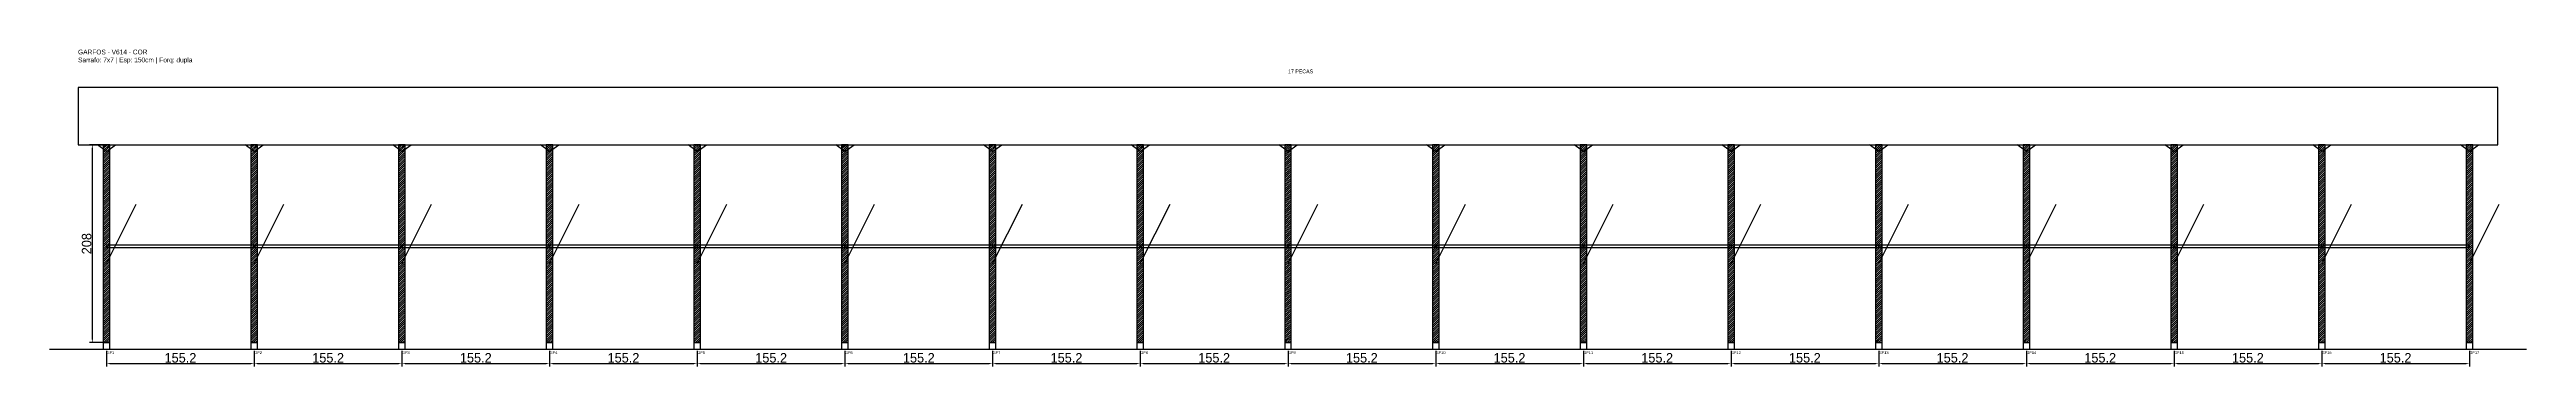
# Model space of a CAD drawing. Header units: metres. Extents: x -30 to 2574, y -25 to 308.
import ezdxf

# ---------------------------------------------------------------- set-up
doc = ezdxf.new("R2010")
doc.units = ezdxf.units.M
for name, color, linetype in [('BARRA_ANCORAGEM', 1, 'Continuous'), ('COTA', 241, 'Continuous'), ('GARFOS OK', 3, 'Continuous'), ('NOME DA VIGA', 6, 'Continuous'), ('SARR_7x7', 40, 'Continuous'), ('TIRAS REESCORAMENTO', 252, 'Continuous'), ('VIGAS', 3, 'Continuous')]:
    doc.layers.add(name, color=color, linetype=linetype)
doc.dimstyles.new('EZ DXF', dxfattribs={"dimtxt": 10, "dimasz": 3.5, "dimexe": 3, "dimexo": 1.5, "dimgap": 1, "dimtad": 1, "dimdec": 1, "dimdsep": 46, "dimcen": 2.5, "dimazin": 3, "dimtfac": 1, "dimtmove": 0, "dimatfit": 3})

msp = doc.modelspace()

# ---------------------------------------------------------------- hatches: boundary and pattern name
at = {"layer": 'COTA'}
h = msp.add_hatch(dxfattribs=at)
h.set_pattern_fill('ANSI31', scale=0.5)
h.paths.add_polyline_path([(26.5, 0), (33.5, 0), (33.5, 208), (26.5, 208)])
h = msp.add_hatch(dxfattribs=at)
h.set_pattern_fill('ANSI31', scale=0.5)
h.paths.add_polyline_path([(181.71875, 0), (188.71875, 0), (188.71875, 208), (181.71875, 208)])
h = msp.add_hatch(dxfattribs=at)
h.set_pattern_fill('ANSI31', scale=0.5)
h.paths.add_polyline_path([(336.9375, 0), (343.9375, 0), (343.9375, 208), (336.9375, 208)])
h = msp.add_hatch(dxfattribs=at)
h.set_pattern_fill('ANSI31', scale=0.5)
h.paths.add_polyline_path([(492.15625, 0), (499.15625, 0), (499.15625, 208), (492.15625, 208)])
h = msp.add_hatch(dxfattribs=at)
h.set_pattern_fill('ANSI31', scale=0.5)
h.paths.add_polyline_path([(647.375, 0), (654.375, 0), (654.375, 208), (647.375, 208)])
h = msp.add_hatch(dxfattribs=at)
h.set_pattern_fill('ANSI31', scale=0.5)
h.paths.add_polyline_path([(802.59375, 0), (809.59375, 0), (809.59375, 208), (802.59375, 208)])
h = msp.add_hatch(dxfattribs=at)
h.set_pattern_fill('ANSI31', scale=0.5)
h.paths.add_polyline_path([(957.8125, 0), (964.8125, 0), (964.8125, 208), (957.8125, 208)])
h = msp.add_hatch(dxfattribs=at)
h.set_pattern_fill('ANSI31', scale=0.5)
h.paths.add_polyline_path([(1113.03125, 0), (1120.03125, 0), (1120.03125, 208), (1113.03125, 208)])
h = msp.add_hatch(dxfattribs=at)
h.set_pattern_fill('ANSI31', scale=0.5)
h.paths.add_polyline_path([(1268.25, 0), (1275.25, 0), (1275.25, 208), (1268.25, 208)])
h = msp.add_hatch(dxfattribs=at)
h.set_pattern_fill('ANSI31', scale=0.5)
h.paths.add_polyline_path([(1423.46875, 0), (1430.46875, 0), (1430.46875, 208), (1423.46875, 208)])
h = msp.add_hatch(dxfattribs=at)
h.set_pattern_fill('ANSI31', scale=0.5)
h.paths.add_polyline_path([(1578.6875, 0), (1585.6875, 0), (1585.6875, 208), (1578.6875, 208)])
h = msp.add_hatch(dxfattribs=at)
h.set_pattern_fill('ANSI31', scale=0.5)
h.paths.add_polyline_path([(1733.90625, 0), (1740.90625, 0), (1740.90625, 208), (1733.90625, 208)])
h = msp.add_hatch(dxfattribs=at)
h.set_pattern_fill('ANSI31', scale=0.5)
h.paths.add_polyline_path([(1889.125, 0), (1896.125, 0), (1896.125, 208), (1889.125, 208)])
h = msp.add_hatch(dxfattribs=at)
h.set_pattern_fill('ANSI31', scale=0.5)
h.paths.add_polyline_path([(2044.34375, 0), (2051.34375, 0), (2051.34375, 208), (2044.34375, 208)])
h = msp.add_hatch(dxfattribs=at)
h.set_pattern_fill('ANSI31', scale=0.5)
h.paths.add_polyline_path([(2199.5625, 0), (2206.5625, 0), (2206.5625, 208), (2199.5625, 208)])
h = msp.add_hatch(dxfattribs=at)
h.set_pattern_fill('ANSI31', scale=0.5)
h.paths.add_polyline_path([(2354.78125, 0), (2361.78125, 0), (2361.78125, 208), (2354.78125, 208)])
h = msp.add_hatch(dxfattribs=at)
h.set_pattern_fill('ANSI31', scale=0.5)
h.paths.add_polyline_path([(2510, 0), (2517, 0), (2517, 208), (2510, 208)])

# ---------------------------------------------------------------- linework, layer by layer
at = {"layer": 'BARRA_ANCORAGEM'}
for p, q in [((30, 83.2), (61.2, 145.6)), ((185.21875, 83.2), (216.41875, 145.6)), ((340.4375, 83.2), (371.6375, 145.6)), ((495.65625, 83.2), (526.85625, 145.6)), ((650.875, 83.2), (682.075, 145.6)), ((806.09375, 83.2), (837.29375, 145.6)), ((961.3125, 83.2), (992.5125, 145.6)), ((1116.53125, 83.2), (1147.73125, 145.6)), ((1271.75, 83.2), (1302.95, 145.6)), ((1426.96875, 83.2), (1458.16875, 145.6)), ((1582.1875, 83.2), (1613.3875, 145.6)), ((1737.40625, 83.2), (1768.60625, 145.6)), ((1892.625, 83.2), (1923.825, 145.6)), ((2047.84375, 83.2), (2079.04375, 145.6)), ((2203.0625, 83.2), (2234.2625, 145.6)), ((2358.28125, 83.2), (2389.48125, 145.6)), ((2513.5, 83.2), (2544.7, 145.6))]:
    msp.add_line(p, q, dxfattribs=at)
at = {"layer": 'GARFOS OK'}
for p, q in [((30, 201), (20.5, 208)), ((20.5, 208), (39.5, 208)), ((30, 201), (39.5, 208)), ((185.21875, 201), (175.71875, 208)), ((175.71875, 208), (194.71875, 208)), ((185.21875, 201), (194.71875, 208)), ((340.4375, 201), (330.9375, 208)), ((330.9375, 208), (349.9375, 208)), ((340.4375, 201), (349.9375, 208)), ((495.65625, 201), (486.15625, 208)), ((486.15625, 208), (505.15625, 208)), ((495.65625, 201), (505.15625, 208)), ((650.875, 201), (641.375, 208)), ((641.375, 208), (660.375, 208)), ((650.875, 201), (660.375, 208)), ((806.09375, 201), (796.59375, 208)), ((796.59375, 208), (815.59375, 208)), ((806.09375, 201), (815.59375, 208)), ((961.3125, 201), (951.8125, 208)), ((951.8125, 208), (970.8125, 208)), ((961.3125, 201), (970.8125, 208)), ((1116.53125, 201), (1107.03125, 208)), ((1107.03125, 208), (1126.03125, 208)), ((1116.53125, 201), (1126.03125, 208)), ((1271.75, 201), (1262.25, 208)), ((1262.25, 208), (1281.25, 208)), ((1271.75, 201), (1281.25, 208)), ((1426.96875, 201), (1417.46875, 208)), ((1417.46875, 208), (1436.46875, 208)), ((1426.96875, 201), (1436.46875, 208)), ((1582.1875, 201), (1572.6875, 208)), ((1572.6875, 208), (1591.6875, 208)), ((1582.1875, 201), (1591.6875, 208)), ((1737.40625, 201), (1727.90625, 208)), ((1727.90625, 208), (1746.90625, 208)), ((1737.40625, 201), (1746.90625, 208)), ((1892.625, 201), (1883.125, 208)), ((1883.125, 208), (1902.125, 208)), ((1892.625, 201), (1902.125, 208)), ((2047.84375, 201), (2038.34375, 208)), ((2038.34375, 208), (2057.34375, 208)), ((2047.84375, 201), (2057.34375, 208)), ((2203.0625, 201), (2193.5625, 208)), ((2193.5625, 208), (2212.5625, 208)), ((2203.0625, 201), (2212.5625, 208)), ((2358.28125, 201), (2348.78125, 208)), ((2348.78125, 208), (2367.78125, 208)), ((2358.28125, 201), (2367.78125, 208)), ((2513.5, 201), (2504, 208)), ((2504, 208), (2523, 208)), ((2513.5, 201), (2523, 208))]:
    msp.add_line(p, q, dxfattribs=at)
at = {"layer": 'GARFOS OK', "linetype": 'CONTINUOUS'}
msp.add_line((-30, -7), (2573.5, -7), dxfattribs=at)
at = {"layer": 'GARFOS OK'}
for points in [[(26.5, 0), (33.5, 0), (33.5, 208), (26.5, 208), (26.5, 0)], [(181.71875, 0), (188.71875, 0), (188.71875, 208), (181.71875, 208), (181.71875, 0)], [(336.9375, 0), (343.9375, 0), (343.9375, 208), (336.9375, 208), (336.9375, 0)], [(492.15625, 0), (499.15625, 0), (499.15625, 208), (492.15625, 208), (492.15625, 0)], [(647.375, 0), (654.375, 0), (654.375, 208), (647.375, 208), (647.375, 0)], [(802.59375, 0), (809.59375, 0), (809.59375, 208), (802.59375, 208), (802.59375, 0)], [(957.8125, 0), (964.8125, 0), (964.8125, 208), (957.8125, 208), (957.8125, 0)], [(1113.03125, 0), (1120.03125, 0), (1120.03125, 208), (1113.03125, 208), (1113.03125, 0)], [(1268.25, 0), (1275.25, 0), (1275.25, 208), (1268.25, 208), (1268.25, 0)], [(1423.46875, 0), (1430.46875, 0), (1430.46875, 208), (1423.46875, 208), (1423.46875, 0)], [(1578.6875, 0), (1585.6875, 0), (1585.6875, 208), (1578.6875, 208), (1578.6875, 0)], [(1733.90625, 0), (1740.90625, 0), (1740.90625, 208), (1733.90625, 208), (1733.90625, 0)], [(1889.125, 0), (1896.125, 0), (1896.125, 208), (1889.125, 208), (1889.125, 0)], [(2044.34375, 0), (2051.34375, 0), (2051.34375, 208), (2044.34375, 208), (2044.34375, 0)], [(2199.5625, 0), (2206.5625, 0), (2206.5625, 208), (2199.5625, 208), (2199.5625, 0)], [(2354.78125, 0), (2361.78125, 0), (2361.78125, 208), (2354.78125, 208), (2354.78125, 0)], [(2510, 0), (2517, 0), (2517, 208), (2510, 208), (2510, 0)]]:
    msp.add_lwpolyline(points, dxfattribs=at)
at = {"layer": 'SARR_7x7'}
for points in [[(26.5, -7), (33.5, -7), (33.5, 0), (26.5, 0), (26.5, -7)], [(181.71875, -7), (188.71875, -7), (188.71875, 0), (181.71875, 0), (181.71875, -7)], [(336.9375, -7), (343.9375, -7), (343.9375, 0), (336.9375, 0), (336.9375, -7)], [(492.15625, -7), (499.15625, -7), (499.15625, 0), (492.15625, 0), (492.15625, -7)], [(647.375, -7), (654.375, -7), (654.375, 0), (647.375, 0), (647.375, -7)], [(802.59375, -7), (809.59375, -7), (809.59375, 0), (802.59375, 0), (802.59375, -7)], [(957.8125, -7), (964.8125, -7), (964.8125, 0), (957.8125, 0), (957.8125, -7)], [(1113.03125, -7), (1120.03125, -7), (1120.03125, 0), (1113.03125, 0), (1113.03125, -7)], [(1268.25, -7), (1275.25, -7), (1275.25, 0), (1268.25, 0), (1268.25, -7)], [(1423.46875, -7), (1430.46875, -7), (1430.46875, 0), (1423.46875, 0), (1423.46875, -7)], [(1578.6875, -7), (1585.6875, -7), (1585.6875, 0), (1578.6875, 0), (1578.6875, -7)], [(1733.90625, -7), (1740.90625, -7), (1740.90625, 0), (1733.90625, 0), (1733.90625, -7)], [(1889.125, -7), (1896.125, -7), (1896.125, 0), (1889.125, 0), (1889.125, -7)], [(2044.34375, -7), (2051.34375, -7), (2051.34375, 0), (2044.34375, 0), (2044.34375, -7)], [(2199.5625, -7), (2206.5625, -7), (2206.5625, 0), (2199.5625, 0), (2199.5625, -7)], [(2354.78125, -7), (2361.78125, -7), (2361.78125, 0), (2354.78125, 0), (2354.78125, -7)], [(2510, -7), (2517, -7), (2517, 0), (2510, 0), (2510, -7)]]:
    msp.add_lwpolyline(points, dxfattribs=at)
at = {"layer": 'TIRAS REESCORAMENTO'}
for points in [[(30, 100), (185.21875, 100), (185.21875, 102.5), (30, 102.5), (30, 100)], [(185.21875, 100), (340.4375, 100), (340.4375, 102.5), (185.21875, 102.5), (185.21875, 100)], [(340.4375, 100), (495.65625, 100), (495.65625, 102.5), (340.4375, 102.5), (340.4375, 100)], [(495.65625, 100), (650.875, 100), (650.875, 102.5), (495.65625, 102.5), (495.65625, 100)], [(650.875, 100), (806.09375, 100), (806.09375, 102.5), (650.875, 102.5), (650.875, 100)], [(806.09375, 100), (961.3125, 100), (961.3125, 102.5), (806.09375, 102.5), (806.09375, 100)], [(961.3125, 100), (1116.53125, 100), (1116.53125, 102.5), (961.3125, 102.5), (961.3125, 100)], [(1116.53125, 100), (1271.75, 100), (1271.75, 102.5), (1116.53125, 102.5), (1116.53125, 100)], [(1271.75, 100), (1426.96875, 100), (1426.96875, 102.5), (1271.75, 102.5), (1271.75, 100)], [(1426.96875, 100), (1582.1875, 100), (1582.1875, 102.5), (1426.96875, 102.5), (1426.96875, 100)], [(1582.1875, 100), (1737.40625, 100), (1737.40625, 102.5), (1582.1875, 102.5), (1582.1875, 100)], [(1737.40625, 100), (1892.625, 100), (1892.625, 102.5), (1737.40625, 102.5), (1737.40625, 100)], [(1892.625, 100), (2047.84375, 100), (2047.84375, 102.5), (1892.625, 102.5), (1892.625, 100)], [(2047.84375, 100), (2203.0625, 100), (2203.0625, 102.5), (2047.84375, 102.5), (2047.84375, 100)], [(2203.0625, 100), (2358.28125, 100), (2358.28125, 102.5), (2203.0625, 102.5), (2203.0625, 100)], [(2358.28125, 100), (2513.5, 100), (2513.5, 102.5), (2358.28125, 102.5), (2358.28125, 100)]]:
    msp.add_lwpolyline(points, dxfattribs=at)
at = {"layer": 'VIGAS'}
msp.add_lwpolyline([(0, 208), (2543.5, 208), (2543.5, 268), (0, 268), (0, 208)], dxfattribs=at)

# ---------------------------------------------------------------- texts
at = {"layer": 'NOME DA VIGA'}
for s, height, p in [('17 PECAS', 4, (1271.75, 283)), ('GF1', 3, (30, -12)), ('GF2', 3, (185.21875, -12)), ('GF3', 3, (340.4375, -12)), ('GF4', 3, (495.65625, -12)), ('GF5', 3, (650.875, -12)), ('GF6', 3, (806.09375, -12)), ('GF7', 3, (961.3125, -12)), ('GF8', 3, (1116.53125, -12)), ('GF9', 3, (1271.75, -12)), ('GF10', 3, (1426.96875, -12)), ('GF11', 3, (1582.1875, -12)), ('GF12', 3, (1737.40625, -12)), ('GF13', 3, (1892.625, -12)), ('GF14', 3, (2047.84375, -12)), ('GF15', 3, (2203.0625, -12)), ('GF16', 3, (2358.28125, -12)), ('GF17', 3, (2513.5, -12))]:
    msp.add_text(s, height=height, dxfattribs=at).set_placement(p)
at = {"layer": 'NOME DA VIGA', "insert": (0, 293), "char_height": 5, "attachment_point": 7}
msp.add_mtext('GARFOS - V614 - COR\\PSarrafo: 7x7 | Esp: 150cm | Forq: dupla', dxfattribs=at)

# ---------------------------------------------------------------- dimensions: what is measured, and where the dimension line sits
at = {"layer": 'COTA'}
msp.add_linear_dim(base=(15, 0), p1=(30, 0), p2=(30, 208), angle=90, dimstyle='EZ DXF', dxfattribs=at).render()
for base, p1, p2 in [((30, -22), (30, -7), (185.21875, -7)), ((185.21875, -22), (185.21875, -7), (340.4375, -7)), ((340.4375, -22), (340.4375, -7), (495.65625, -7)), ((495.65625, -22), (495.65625, -7), (650.875, -7)), ((650.875, -22), (650.875, -7), (806.09375, -7)), ((806.09375, -22), (806.09375, -7), (961.3125, -7)), ((961.3125, -22), (961.3125, -7), (1116.53125, -7)), ((1116.53125, -22), (1116.53125, -7), (1271.75, -7)), ((1271.75, -22), (1271.75, -7), (1426.96875, -7)), ((1426.96875, -22), (1426.96875, -7), (1582.1875, -7)), ((1582.1875, -22), (1582.1875, -7), (1737.40625, -7)), ((1737.40625, -22), (1737.40625, -7), (1892.625, -7)), ((1892.625, -22), (1892.625, -7), (2047.84375, -7)), ((2047.84375, -22), (2047.84375, -7), (2203.0625, -7)), ((2203.0625, -22), (2203.0625, -7), (2358.28125, -7)), ((2358.28125, -22), (2358.28125, -7), (2513.5, -7))]:
    msp.add_linear_dim(base=base, p1=p1, p2=p2, dimstyle='EZ DXF', dxfattribs=at).render()

doc.saveas('drawing.dxf')
